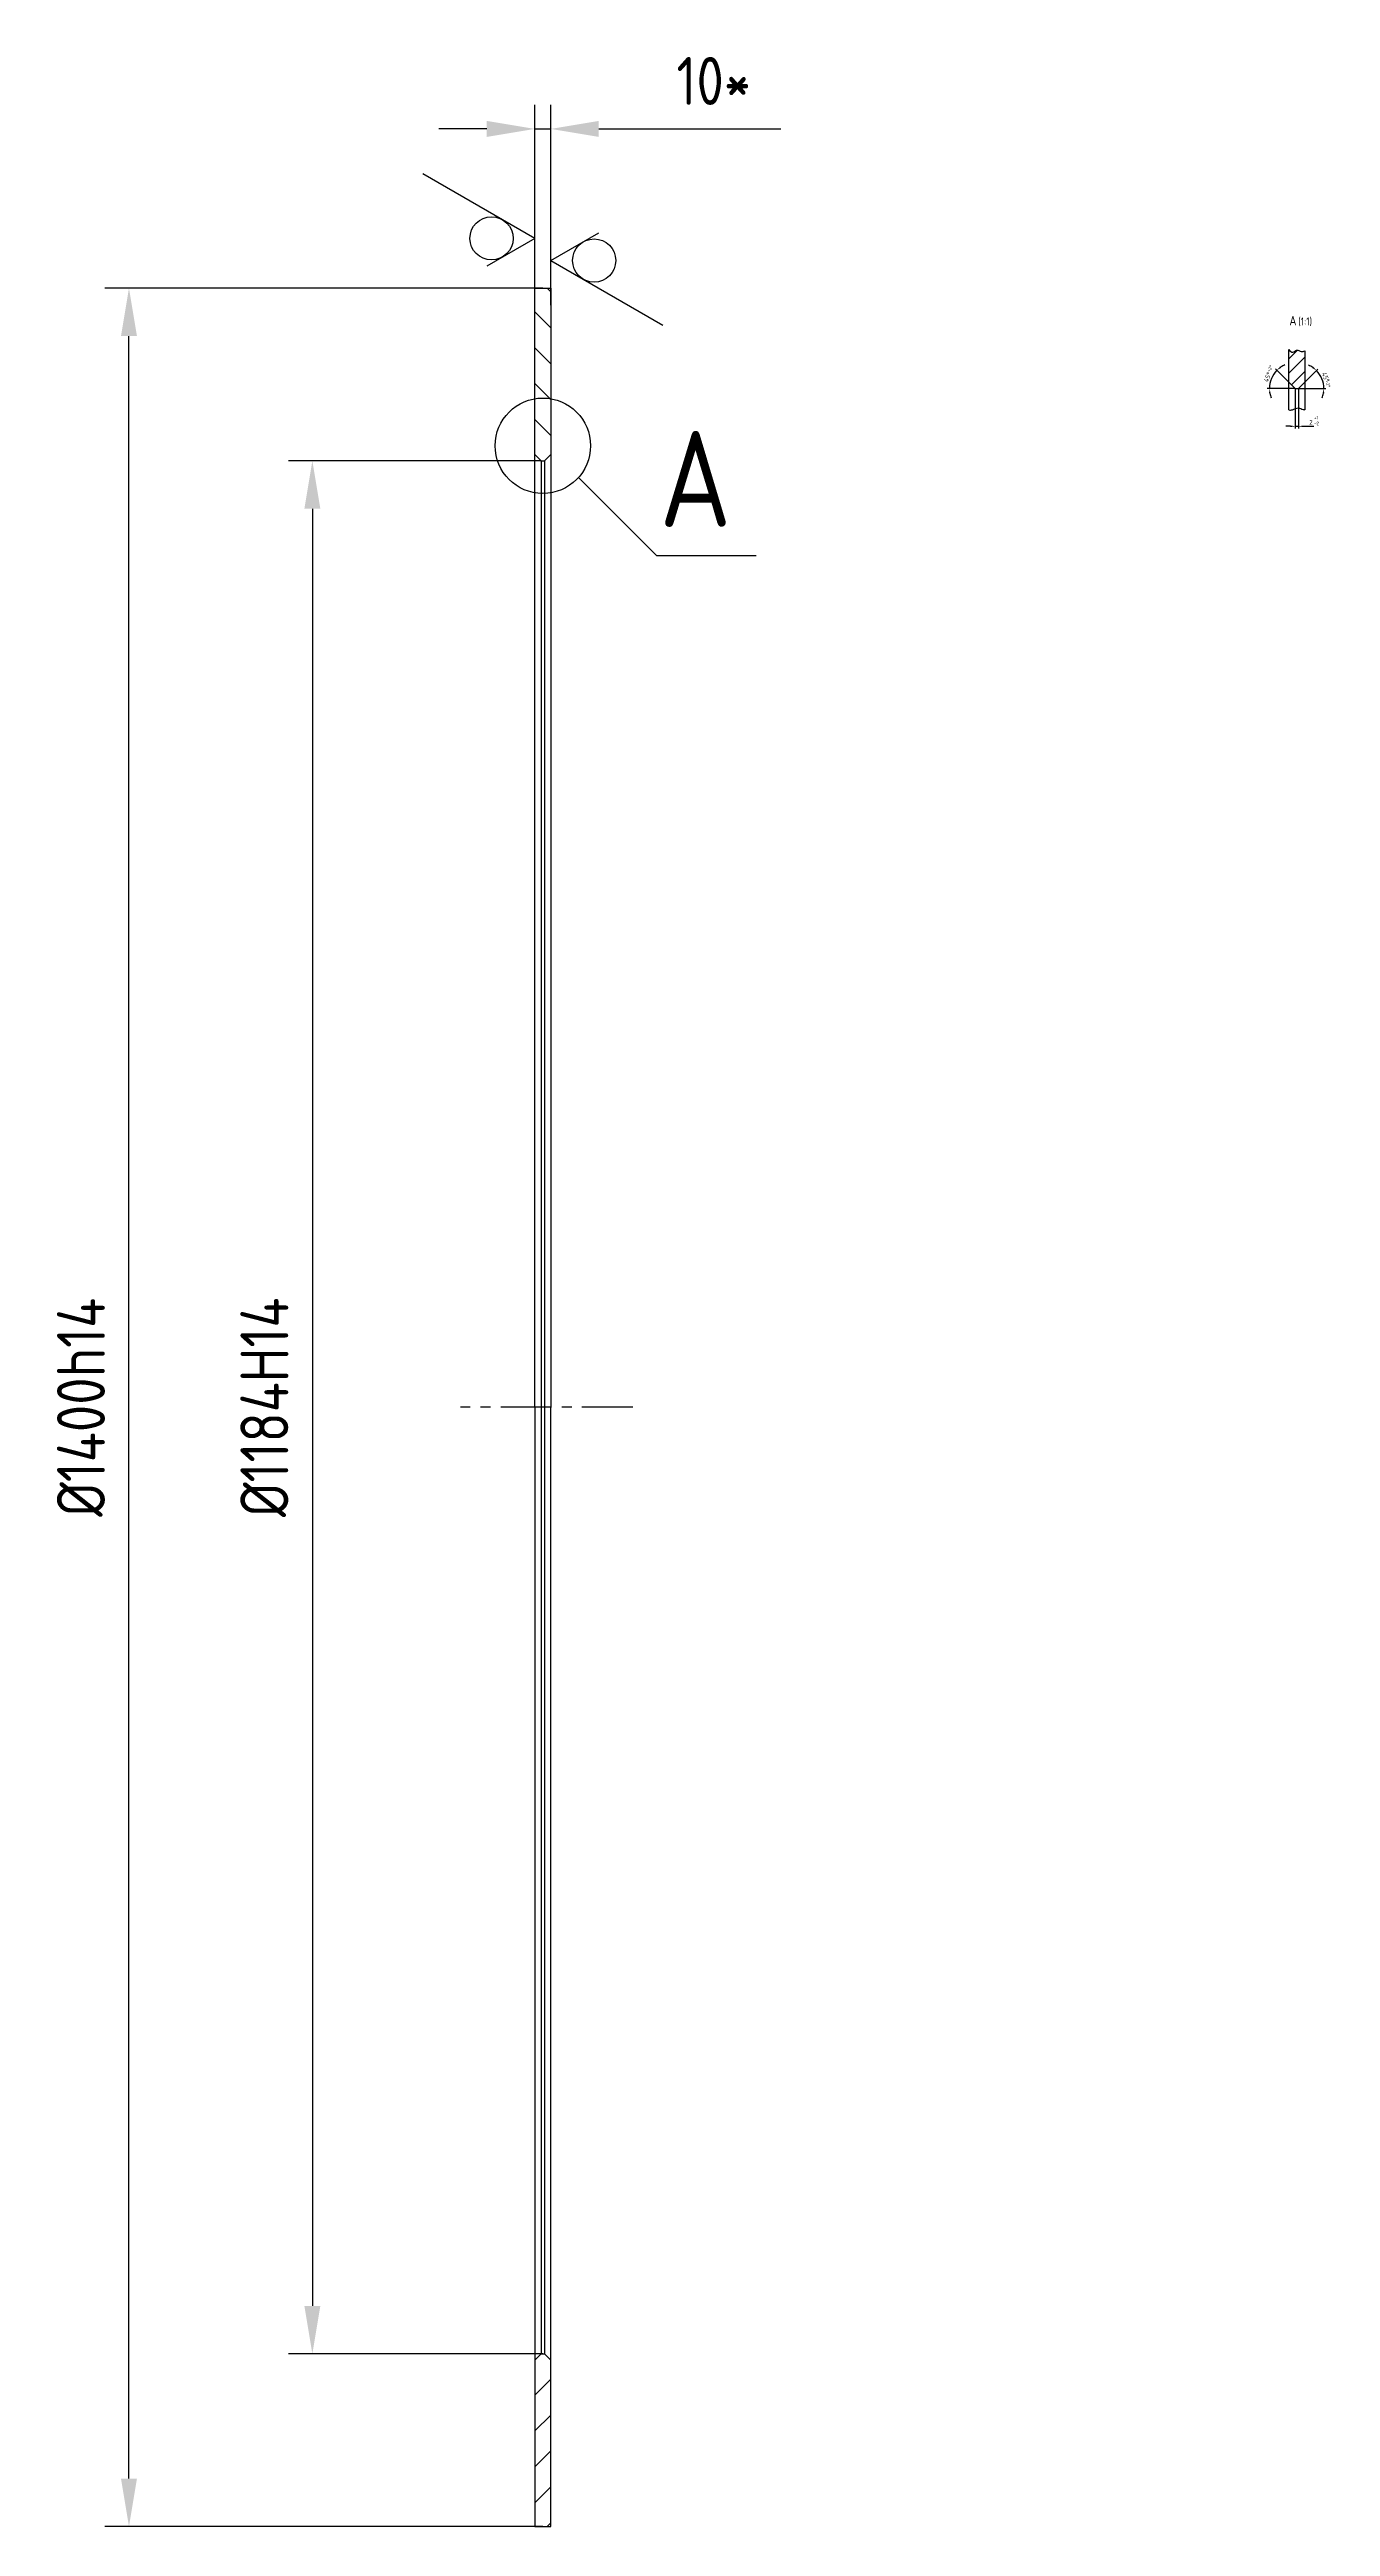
# Model space of a CAD drawing. Header units: millimetres. Extents: x 36463 to 37264, y -3208 to -1659.
import ezdxf
from ezdxf.enums import TextEntityAlignment as Align

# ---------------------------------------------------------------- set-up
doc = ezdxf.new("R2010")
doc.units = ezdxf.units.MM
doc.linetypes.add('CENTER', pattern=[50.8, 31.75, -6.35, 6.35, -6.35])
for name, color, linetype in [('Bord', 1, 'Continuous'), ('Cen', 5, 'CENTER'), ('Cont', 6, 'Continuous'), ('Dim', 7, 'Continuous'), ('Hatch', 2, 'Continuous'), ('Text', 3, 'Continuous'), ('Textb', 6, 'Continuous')]:
    doc.layers.add(name, color=color, linetype=linetype)
doc.styles.add('Style1', font='romans.shx', dxfattribs={"width": 0.8})
doc.dimstyles.new('Lin', dxfattribs={"dimtxt": 3, "dimasz": 3, "dimexe": 1.25, "dimexo": 0, "dimgap": 1, "dimtad": 1, "dimdec": 3, "dimtxsty": 'Style1', "dimcen": 2.5, "dimclrt": 3, "dimadec": 0, "dimazin": 0, "dimtfac": 1, "dimtdec": 3, "dimtmove": 0, "dimatfit": 3, "dimldrblk": 'DOT', "dimfxl": 1, "dimarcsym": 0})
doc.dimstyles.new('LIN 10', dxfattribs={"dimscale": 10, "dimtxt": 3, "dimasz": 3, "dimexe": 1.5, "dimexo": 0, "dimgap": 1.5, "dimtad": 1, "dimdec": 0, "dimrnd": 1, "dimdsep": 46, "dimtxsty": 'Style1', "dimcen": 0, "dimdle": 2, "dimclrd": 256, "dimclrt": 3, "dimadec": 0, "dimazin": 0, "dimtfac": 0.666667, "dimtdec": 0, "dimtmove": 0, "dimatfit": 2, "dimfxl": 1, "dimtvp": 0.833333, "dimtolj": 1, "dimtzin": 0, "dimarcsym": 0})

# ---------------------------------------------------------------- blocks, each defined once
blk = doc.blocks.new('*D45')
at = {"layer": 'Dim', "color": 0, "lineweight": -2, "transparency": 16777216}
for p, q in [((36770.9, -1916.4), (36612.8, -1916.4)), ((36771.9, -3100.4), (36612.8, -3100.4))]:
    blk.add_line(p, q, dxfattribs=at)
at = {"layer": 'Dim', "lineweight": -2, "transparency": 16777216}
blk.add_line((36627.8, -1946.4), (36627.8, -3070.4), dxfattribs=at)
at = {"layer": 'Dim', "transparency": 16777216}
for points in [[(36622.8, -1946.4), (36632.8, -1946.4), (36627.8, -1916.4)], [(36622.8, -3070.4), (36632.8, -3070.4), (36627.8, -3100.4)]]:
    blk.add_solid(points, dxfattribs=at)
at = {"layer": 'Dim', "color": 3, "transparency": 16777216, "insert": (36597.8, -2508.4), "char_height": 30, "attachment_point": 5, "rotation": 90, "style": 'Style1'}
blk.add_mtext('\\A1;%%c1184H14', dxfattribs=at)
blk = doc.blocks.new('*D46')
at = {"layer": 'Dim', "color": 0, "lineweight": -2, "transparency": 16777216}
for p, q in [((36771.9, -1808.4), (36498.1, -1808.4)), ((36771.9, -3208.4), (36498.1, -3208.4))]:
    blk.add_line(p, q, dxfattribs=at)
at = {"layer": 'Dim', "lineweight": -2, "transparency": 16777216}
blk.add_line((36513.1, -3178.4), (36513.1, -1838.4), dxfattribs=at)
at = {"layer": 'Dim', "transparency": 16777216}
for points in [[(36508.1, -1838.4), (36518.1, -1838.4), (36513.1, -1808.4)], [(36508.1, -3178.4), (36518.1, -3178.4), (36513.1, -3208.4)]]:
    blk.add_solid(points, dxfattribs=at)
at = {"layer": 'Dim', "color": 3, "transparency": 16777216, "insert": (36483.1, -2508.4), "char_height": 30, "attachment_point": 5, "rotation": 90, "style": 'Style1'}
blk.add_mtext('\\A1;%%c1400h14', dxfattribs=at)
blk = doc.blocks.new('*D47')
at = {"layer": 'Dim', "color": 0, "lineweight": -2, "transparency": 16777216}
for p, q in [((36766.9, -1819), (36766.9, -1693.8)), ((36776.9, -1819), (36776.9, -1693.8))]:
    blk.add_line(p, q, dxfattribs=at)
at = {"layer": 'Dim', "lineweight": -2, "transparency": 16777216}
for p, q in [((36736.9, -1708.8), (36706.9, -1708.8)), ((36766.9, -1708.8), (36776.9, -1708.8)), ((36806.9, -1708.8), (36920.7, -1708.8))]:
    blk.add_line(p, q, dxfattribs=at)
at = {"layer": 'Dim', "transparency": 16777216}
for points in [[(36736.9, -1703.8), (36736.9, -1713.8), (36766.9, -1708.8)], [(36806.9, -1703.8), (36806.9, -1713.8), (36776.9, -1708.8)]]:
    blk.add_solid(points, dxfattribs=at)
at = {"layer": 'Dim', "color": 3, "transparency": 16777216, "insert": (36878.8, -1678.8), "char_height": 30, "attachment_point": 5, "style": 'Style1'}
blk.add_mtext('\\A1;10*', dxfattribs=at)
blk = doc.blocks.new('ZNAK01')
at = {"layer": 'Textb', "style": 'Style1', "width": 0.8}
blk.add_attdef('А', text='', height=6, dxfattribs=at).set_placement((4, 0), align=Align.RIGHT)
blk.add_attdef('SC(1)', (5.1, 0), '', height=5, dxfattribs=at)
blk = doc.blocks.new('*D48')
at = {"layer": 'Dim', "color": 0, "lineweight": -2, "transparency": 16777216}
for p, q in [((37242.5, -1871.2), (37242.5, -1896.1)), ((37244.5, -1871.2), (37244.5, -1896.1)), ((37239.5, -1894.8), (37236.5, -1894.8)), ((37242.5, -1894.8), (37244.5, -1894.8)), ((37247.5, -1894.8), (37254.1, -1894.8))]:
    blk.add_line(p, q, dxfattribs=at)
at = {"layer": 'Dim', "color": 0, "transparency": 16777216}
for points in [[(37239.5, -1894.3), (37239.5, -1895.3), (37242.5, -1894.8)], [(37247.5, -1894.3), (37247.5, -1895.3), (37244.5, -1894.8)]]:
    blk.add_solid(points, dxfattribs=at)
at = {"layer": 'Dim', "color": 3, "transparency": 16777216, "insert": (37252.3, -1892.3), "char_height": 3, "attachment_point": 5, "style": 'Style1'}
blk.add_mtext('2', dxfattribs=at)
blk = doc.blocks.new('_Dot')
at = {"color": 0, "linetype": 'ByBlock', "lineweight": -2}
blk.add_line((-0.5, 0), (-1, 0), dxfattribs=at)
at = {"color": 0, "linetype": 'ByBlock', "const_width": 0.5}
blk.add_lwpolyline([(-0.25, 0, 1), (0.25, 0, 1)], format="xyb", close=True, dxfattribs=at)
blk = doc.blocks.new('*D49')
at = {"layer": 'Dim', "color": 0, "lineweight": -2, "transparency": 16777216}
for p, q in [((37238.5, -1867.2), (37230.2, -1858.8)), ((37242.5, -1871.2), (37225, -1871.2))]:
    blk.add_line(p, q, dxfattribs=at)
for start, end in [(113.7648, 124.3824), (135, 179.9997), (190.6173, 201.2349)]:
    blk.add_arc((37242.5, -1871.2), 16.2, start, end, dxfattribs=at)
at = {"layer": 'Dim', "color": 0, "transparency": 16777216}
for points in [[(37233.7, -1858.2), (37233, -1857.4), (37231, -1859.7)], [(37226.1, -1874.2), (37227.1, -1874.1), (37226.3, -1871.2)]]:
    blk.add_solid(points, dxfattribs=at)
at = {"layer": 'Dim', "color": 3, "transparency": 16777216, "insert": (37225.2, -1864), "char_height": 3, "attachment_point": 5, "rotation": 67.4999, "style": 'Style1'}
blk.add_mtext('45°', dxfattribs=at)
blk = doc.blocks.new('*D50')
at = {"layer": 'Dim', "color": 0, "lineweight": -2, "transparency": 16777216}
for p, q in [((37248.5, -1867.2), (37256.6, -1859)), ((37244.5, -1871.2), (37261.7, -1871.2))]:
    blk.add_line(p, q, dxfattribs=at)
for start, end in [(55.8189, 66.6379), (359.9997, 45), (338.3618, 349.1808)]:
    blk.add_arc((37244.5, -1871.2), 15.9, start, end, dxfattribs=at)
at = {"layer": 'Dim', "color": 0, "transparency": 16777216}
for points in [[(37253.8, -1857.6), (37253.1, -1858.4), (37255.8, -1859.9)], [(37259.6, -1874.1), (37260.6, -1874.2), (37260.4, -1871.2)]]:
    blk.add_solid(points, dxfattribs=at)
at = {"layer": 'Dim', "color": 3, "transparency": 16777216, "insert": (37261.5, -1864.1), "char_height": 3, "attachment_point": 5, "rotation": 292.4999, "style": 'Style1'}
blk.add_mtext('45°', dxfattribs=at)
blk = doc.blocks.new('sherISO_09')
at = {"layer": 'Text'}
for q in [(4.04, 7), (-1.73, 3)]:
    blk.add_line((0, 0), q, dxfattribs=at)
blk.add_circle((0, 2.71), 1.35, dxfattribs=at)

msp = doc.modelspace()

# ---------------------------------------------------------------- hatches: boundary and pattern name
at = {"layer": 'Hatch'}
h = msp.add_hatch(dxfattribs=at)
h.set_pattern_fill('ANSI31', color=256, scale=2)
edge = h.paths.add_edge_path()
edge.add_spline(control_points=[(37248.5033, -1847.634), (37247.7379, -1847.9968), (37246.0452, -1848.412), (37243.3802, -1846.3953), (37240.8878, -1849.3761), (37239.3266, -1847.7325), (37238.5038, -1846.8662)], knot_values=[0, 0, 0, 0, 2.460262825, 5.377348939, 8.032230501, 10.990910572, 10.990910572, 10.990910572, 10.990910572], degree=3, periodic=0)
edge.add_line((37238.5038, -1846.8662), (37238.5038, -1867.1773))
edge.add_line((37238.5038, -1867.1773), (37242.5035, -1871.177))
edge.add_line((37242.5035, -1871.177), (37244.5035, -1871.177))
edge.add_line((37244.5035, -1871.177), (37248.5032, -1867.1772))
edge.add_line((37248.5032, -1867.1772), (37248.5033, -1847.634))

# ---------------------------------------------------------------- linework, layer by layer
at = {"layer": 'Bord'}
for points, knots in [([(37238.5038, -1846.8662), (37239.3266, -1847.7325), (37240.8878, -1849.3761), (37243.3802, -1846.3953), (37246.0452, -1848.412), (37247.7379, -1847.9968), (37248.5033, -1847.634)], [0, 0, 0, 0, 2.958680071, 5.613561633, 8.530647747, 10.990910572, 10.990910572, 10.990910572, 10.990910572]), ([(37238.5038, -1884.5717), (37239.2302, -1884.6759), (37241.2712, -1884.6653), (37244.1911, -1882.4486), (37246.7557, -1884.2301), (37248.1124, -1884.4205), (37248.5032, -1884.4289)], [3.071597938, 3.071597938, 3.071597938, 3.071597938, 5.274719563, 9.305677413, 12.312950992, 13.516484693, 13.516484693, 13.516484693, 13.516484693])]:
    msp.add_open_spline(points, degree=3, knots=knots, dxfattribs=at)
at = {"layer": 'Cen'}
msp.add_line((36828.1629, -2508.3727), (36720.3662, -2508.3727), dxfattribs=at)
at = {"layer": 'Cont'}
for p, q in [((36766.9424, -2508.3727), (36766.9424, -1808.3747)), ((36766.9424, -1808.3747), (36776.9424, -1808.3747)), ((36776.9424, -1808.3747), (36776.9388, -2508.3727)), ((37238.5038, -1884.5717), (37238.5038, -1846.8662)), ((37248.5033, -1847.634), (37248.5032, -1884.4289)), ((37242.5035, -1871.177), (37238.5038, -1867.1772)), ((37242.5035, -1871.177), (37244.5035, -1871.177)), ((37242.5035, -1871.177), (37242.5035, -1883.7487)), ((37244.5035, -1871.177), (37248.5032, -1867.1772)), ((37244.5035, -1871.177), (37244.5035, -1883.2558)), ((36770.9421, -1916.3744), (36766.9424, -1912.3746)), ((36770.9421, -1916.3744), (36772.9421, -1916.3744)), ((36770.9421, -1916.3744), (36770.9421, -3100.3751)), ((36772.9421, -1916.3744), (36776.9419, -1912.3746)), ((36772.9421, -1916.3744), (36772.9421, -3100.3751)), ((36766.9424, -2508.3727), (36766.9424, -3208.3747)), ((36776.9424, -3208.3747), (36776.9388, -2508.3727)), ((36770.9421, -3100.371), (36766.9424, -3104.3708)), ((36770.938, -3100.3751), (36772.9462, -3100.3751)), ((36770.9421, -3100.371), (36772.9421, -3100.371)), ((36772.9421, -3100.371), (36776.9419, -3104.3708)), ((36766.9424, -3208.3747), (36776.9424, -3208.3747))]:
    msp.add_line(p, q, dxfattribs=at)
at = {"layer": 'Dim'}
for p, q in [((36794.1809, -1926.868), (36843.0911, -1975.7126)), ((36843.0911, -1975.7126), (36905.3572, -1975.7126))]:
    msp.add_line(p, q, dxfattribs=at)
msp.add_circle((36771.9421, -1906.9786), 29.8354, dxfattribs=at)
at = {"layer": 'Hatch'}
for p, q in [((36774.581, -1808.3747), (36776.9424, -1810.7361)), ((36766.9424, -1823.1868), (36776.9423, -1833.1866)), ((36766.9424, -1845.6374), (36776.9422, -1855.6372)), ((36766.9424, -1868.088), (36776.9421, -1878.0877)), ((36766.9424, -1890.5387), (36776.9419, -1900.5382)), ((36766.9424, -3126.2108), (36776.9419, -3116.2113)), ((36766.9424, -3148.6614), (36776.9421, -3138.6618)), ((36766.9424, -3171.1121), (36776.9422, -3161.1123)), ((36766.9424, -3193.5627), (36776.9423, -3183.5628)), ((36774.581, -3208.3747), (36776.9424, -3206.0134))]:
    msp.add_line(p, q, dxfattribs=at)

# ---------------------------------------------------------------- block references
at = {"layer": 'Dim', "xscale": 10, "yscale": 10, "zscale": 10}
for p, rotation in [((36766.9424, -1777.2804), 90), ((36776.9424, -1791.1352), 270)]:
    msp.add_blockref('sherISO_09', p, dxfattribs=dict(at, rotation=rotation))
at = {"layer": 'Dim'}
msp.add_blockref('ZNAK01', (37239.2567, -1831.7002), dxfattribs=at).add_auto_attribs({'А': 'А', 'SC(1)': '(1:1)'})

# ---------------------------------------------------------------- texts
at = {"layer": 'Text', "style": 'Style1', "width": 0.8}
for rotation, p in [(58.8384184, (37226.5012, -1861.0877)), (283.2471118, (37261.3418, -1866.4581))]:
    msp.add_text('+2%%D', height=2.2, rotation=rotation, dxfattribs=at).set_placement(p)
for s, p in [('+1', (37254.2542, -1890.5481)), ('-2', (37254.2542, -1894.11))]:
    msp.add_text(s, height=2.2, dxfattribs=at).set_placement(p)
at = {"layer": 'Textb', "style": 'Style1', "width": 0.8}
msp.add_attdef('А', text='А', height=60, dxfattribs=at).set_placement((36889.8528, -1957.651), align=Align.RIGHT)

# ---------------------------------------------------------------- dimensions: what is measured, and where the dimension line sits
at = {"layer": 'Dim'}
dim = msp.add_linear_dim(base=(36776.9424, -1708.8425), p1=(36766.9424, -1818.956), p2=(36776.9424, -1818.9561), text='<>*', dimstyle='LIN 10', dxfattribs=at)
dim.commit()
dim.dimension.update_dxf_attribs({"geometry": '*D47', "text_midpoint": (36878.7995, -1678.8425)})
for base, p1, p2, text, picture, middle in [((36513.1241, -1808.3747), (36771.9424, -3208.3747), (36771.9424, -1808.3747), '%%c<>h14', '*D46', (36483.1241, -2508.3747)), ((36627.7941, -3100.371), (36770.9421, -1916.3744), (36771.9421, -3100.371), '%%c<>H14', '*D45', (36597.7941, -2508.3727))]:
    dim = msp.add_linear_dim(base=base, p1=p1, p2=p2, angle=90, text=text, dimstyle='LIN 10', dxfattribs=at)
    dim.commit()
    dim.dimension.update_dxf_attribs({"geometry": picture, "text_midpoint": middle})
for base, line1, picture, middle in [((37228.4634, -1863.0709), ((37242.5035, -1871.177), (37238.5038, -1867.1772)), '*D49', (37225.2158, -1864.0161)), ((37259.8726, -1867.0589), ((37244.5035, -1871.177), (37248.5032, -1867.1772)), '*D50', (37261.5133, -1864.1313))]:
    dim = msp.add_angular_dim_2l(base=base, line1=line1, line2=((37242.5035, -1871.177), (37244.5035, -1871.177)), dimstyle='Lin', dxfattribs=at)
    dim.commit()
    dim.dimension.update_dxf_attribs({"geometry": picture, "text_midpoint": middle})
dim = msp.add_linear_dim(base=(37244.5035, -1894.8069), p1=(37242.5035, -1871.177), p2=(37244.5035, -1871.177), dimstyle='Lin', dxfattribs=at)
dim.commit()
dim.dimension.update_dxf_attribs({"geometry": '*D48', "text_midpoint": (37252.3035, -1892.3069)})

doc.saveas('drawing.dxf')
